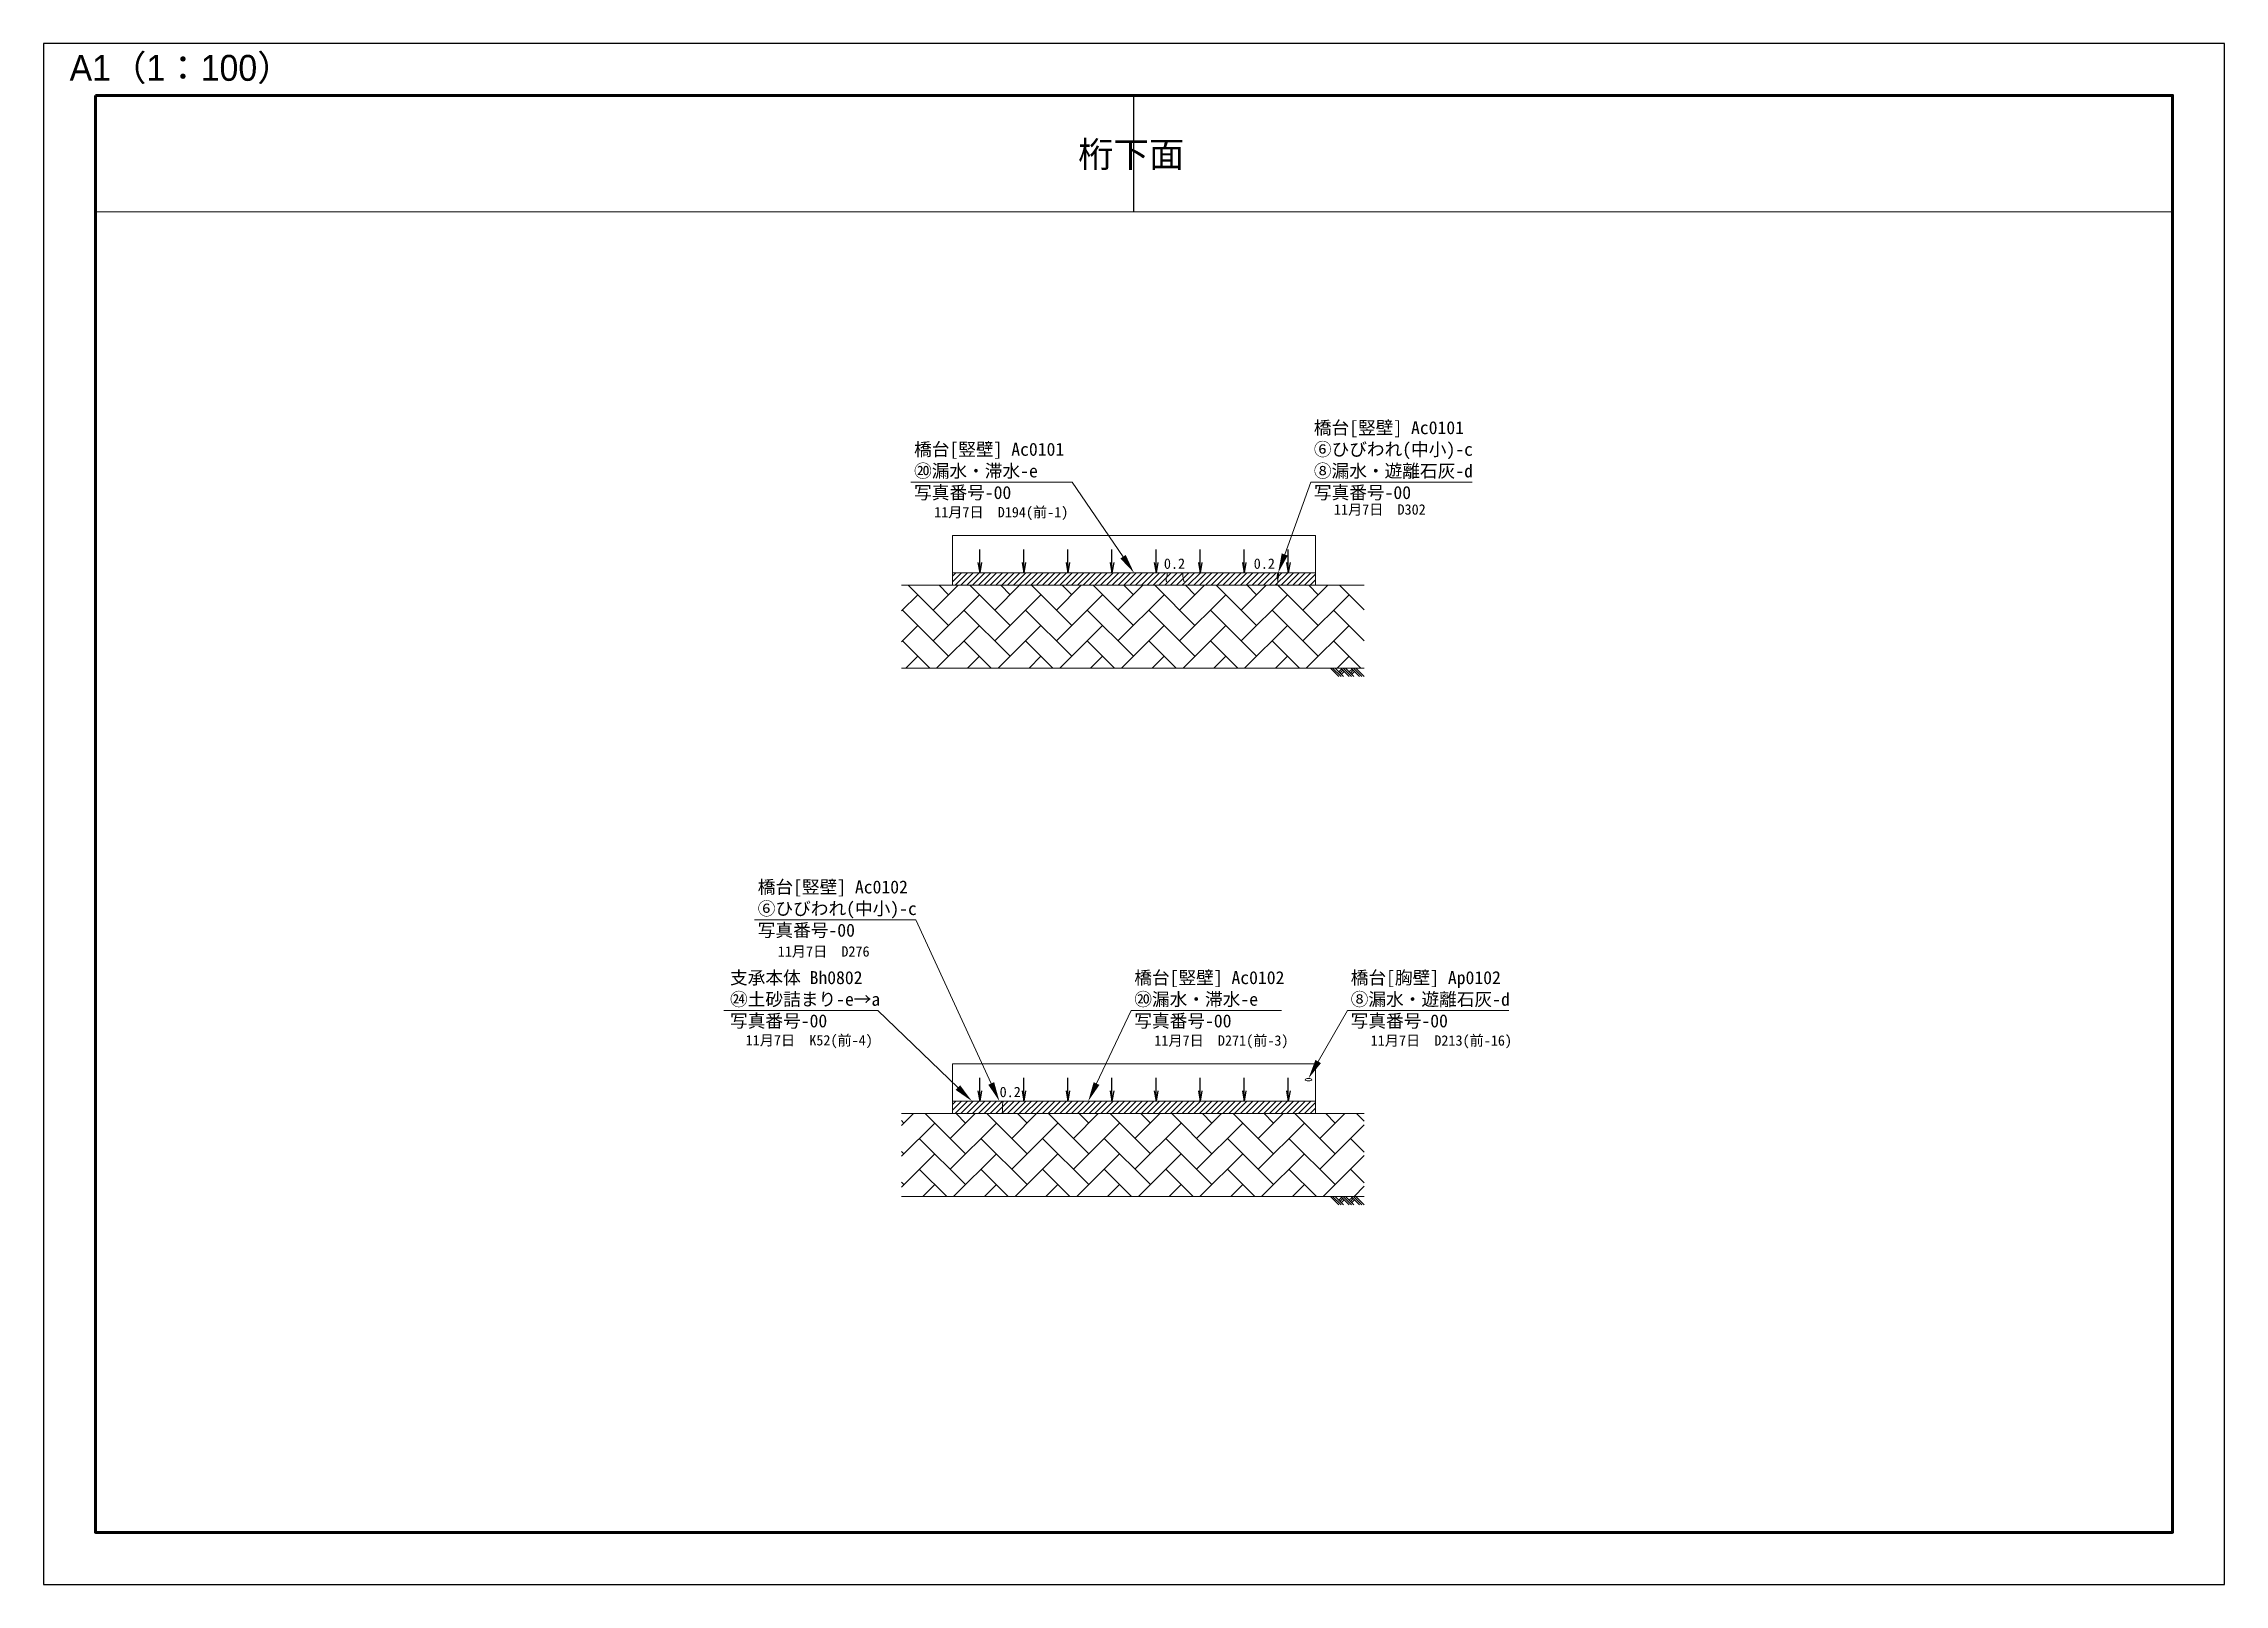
# Model space of a CAD drawing. Header units: millimetres. Extents: x 718636 to 802736, y 181423 to 368697.
# Drawn here: x 718636 to 802736, y 240823 to 300223 of the extents above; entities that cross this region are included whole.
import ezdxf
from ezdxf import colors
from ezdxf.entities.mleader import LeaderData, LeaderLine
from ezdxf.math import Vec2, Vec3

# ---------------------------------------------------------------- set-up
doc = ezdxf.new("R2010")
doc.units = ezdxf.units.MM
doc.layers.get('Defpoints').update_dxf_attribs({"color": 4})
for name, color, linetype, lineweight in [('D-BGD', 7, 'Continuous', 13), ('D-MTR-FRAM', 7, 'Continuous', 13), ('D-STR', 1, 'Continuous', 13), ('D-STR-HTXT', 7, 'Continuous', 13), ('D-STR-TXT', 7, 'Continuous', 13), ('D-TTL', 2, 'Continuous', 140)]:
    doc.layers.add(name, color=color, linetype=linetype, lineweight=lineweight)
doc.styles.add('MS ゴシック', font='MS Gothic.ttf')
doc.styles.add('MSPゴシック', font='MS PGothic.ttf')
doc.styles.add('MSゴシック', font='MS Gothic.ttf')
doc.styles.add('MSｺﾞｼｯｸ', font='MS Gothic.ttf')
doc.styles.get("Standard").update_dxf_attribs({"font": 'arial.ttf'})
doc.linetypes.add('fusyoku_line', pattern='A,4,0,["|",Standard,S=5,R=0,X=0,Y=-0.2],5', length=9)
doc.dimstyles.new('STANDARD-50', dxfattribs={"dimscale": 50, "dimtxt": 3.5, "dimasz": 1.8, "dimexe": 0, "dimexo": 1.5, "dimgap": 1, "dimtad": 1, "dimdec": 0, "dimzin": 0, "dimdsep": 46, "dimtxsty": 'MSｺﾞｼｯｸ', "dimblk": 'OPEN', "dimcen": 0, "dimclrd": 1, "dimclre": 1, "dimclrt": 3, "dimaunit": 1, "dimazin": 0, "dimtfac": 1, "dimtdec": 0, "dimtix": 1, "dimtmove": 2, "dimatfit": 3, "dimldrblk": 'OPEN', "dimfxl": 1, "dimtolj": 1, "dimtzin": 0, "dimarcsym": 0})

msp = doc.modelspace()

# ---------------------------------------------------------------- texts
at = {"layer": 'D-STR-HTXT', "color": 1, "char_height": 500, "attachment_point": 7, "style": 'MSゴシック'}
for s, insert in [('橋台[竪壁] Ac0101\\P⑥ひびわれ(中小)-c\\P⑧漏水・遊離石灰-d\\P写真番号-00', (767622, 282610)), ('橋台[竪壁] Ac0102\\P⑥ひびわれ(中小)-c\\P写真番号-00', (746176, 265737))]:
    msp.add_mtext_dynamic_manual_height_columns(s, width=9073.14, gutter_width=50, heights=[0], dxfattribs=dict(at, insert=insert))
at = {"layer": 'D-STR-HTXT', "char_height": 500, "attachment_point": 7, "style": 'MSゴシック'}
for s, insert in [('橋台[竪壁] Ac0101\\P⑳漏水・滞水-e\\P写真番号-00', (752205, 282610)), ('橋台[竪壁] Ac0102\\P⑳漏水・滞水-e\\P写真番号-00', (760697, 262241)), ('橋台[胸壁] Ap0102\\P⑧漏水・遊離石灰-d\\P写真番号-00', (769043, 262241))]:
    msp.add_mtext_dynamic_manual_height_columns(s, width=9073.14, gutter_width=50, heights=[0], dxfattribs=dict(at, insert=insert))
at = {"layer": 'D-STR-HTXT', "color": 5, "insert": (745107, 262241), "char_height": 500, "attachment_point": 7, "style": 'MSゴシック'}
msp.add_mtext_dynamic_manual_height_columns('支承本体 Bh0802\\P㉔土砂詰まり-e→a\\P写真番号-00', width=9073.14, gutter_width=50, heights=[0], dxfattribs=at)
at = {"layer": 'D-STR-TXT', "style": 'MSPゴシック'}
msp.add_text('桁下面', height=1000, dxfattribs=at).set_placement((758533, 295455))
at = {"layer": 'D-STR-TXT', "color": 1, "char_height": 400, "attachment_point": 5, "style": 'MSゴシック'}
for insert in [(762247, 280172), (765711, 280172), (755912, 259803)]:
    msp.add_mtext_dynamic_manual_height_columns('0.2', width=9073.14, gutter_width=50, heights=[0], dxfattribs=dict(at, insert=insert))
at = {"layer": 'Defpoints', "insert": (719636, 299223), "char_height": 1000, "attachment_point": 4, "style": 'MS ゴシック'}
msp.add_mtext('{\\fMS PGothic|b0|i0|c128|p50;A1（1：100）}', dxfattribs=at)
at = {"layer": 'Defpoints', "char_height": 400, "attachment_point": 7, "style": 'MSゴシック'}
for s, insert in [('11月7日\u3000D194(前-1)', (752978, 281853)), ('11月7日\u3000D302', (768395, 282019)), ('11月7日\u3000D276', (746948, 264980)), ('11月7日\u3000K52(前-4)', (745710, 261493)), ('11月7日\u3000D271(前-3)', (761469, 261484)), ('11月7日\u3000D213(前-16)', (769815, 261484))]:
    msp.add_mtext_dynamic_manual_height_columns(s, width=9073.14, gutter_width=50, heights=[0], dxfattribs=dict(at, insert=insert))

# ---------------------------------------------------------------- blocks, each defined once
blk = doc.blocks.new('_OPEN')
at = {"color": 0, "linetype": 'ByBlock', "lineweight": -2}
for p, q in [((-1, 0.166667), (0, 0)), ((-1, -0.166667), (0, 0)), ((0, 0), (-1, 0))]:
    blk.add_line(p, q, dxfattribs=at)

# ---------------------------------------------------------------- hatches: boundary and pattern name
at = {"layer": 'D-BGD'}
h = msp.add_hatch(dxfattribs=at)
h.set_pattern_fill('AR-HBONE', color=256, scale=210, style=0)
h.set_pattern_definition([(45, (182729.1, 1365348), (9e-14, 1187.9394), [2520, -840]), (135, (183323.05, 1365942), (9e-14, 1187.9394), [2520, -840])])
h.paths.add_polyline_path([(769568, 279344), (751720, 279344), (751720, 276141), (769568, 276141)])
h = msp.add_hatch(dxfattribs=at)
h.set_pattern_fill('AR-HBONE', color=256, scale=210, style=0)
h.set_pattern_definition([(45, (154873.3, 1344979.46), (9e-14, 1187.9394), [2520, -840]), (135, (155467.2, 1345573.4), (9e-14, 1187.9394), [2520, -840])])
h.paths.add_polyline_path([(769568, 258976), (751720, 258976), (751720, 255772), (769568, 255772)])
at = {"layer": 'D-STR-HTXT'}
h = msp.add_hatch(dxfattribs=at)
h.set_pattern_fill('ANSI31', color=256, scale=50)
h.set_pattern_definition([(45, (2e-10, 20368.54), (-112.2532, 112.2532), [])])
h.paths.add_polyline_path([(767686, 279344), (767686, 279821), (753686, 279821), (753686, 279344)])
h = msp.add_hatch(dxfattribs=at)
h.set_pattern_fill('ANSI31', color=256, scale=50)
h.paths.add_polyline_path([(767686, 258976), (767686, 259452), (753686, 259452), (753686, 258976)])

# ---------------------------------------------------------------- linework, layer by layer
at = {"layer": 'D-BGD'}
for p, q in [((751720, 279344), (769568, 279344)), ((751720, 276141), (769568, 276141)), ((768580, 275819), (768258, 276141)), ((768669, 275819), (768347, 276141)), ((768764, 275819), (768442, 276141)), ((768584, 275999), (768693, 276107)), ((768629, 275954), (768737, 276062)), ((768981, 275819), (768659, 276141)), ((768677, 275907), (768785, 276015)), ((769070, 275819), (768748, 276141)), ((769165, 275819), (768843, 276141)), ((768986, 275999), (769094, 276107)), ((769030, 275954), (769138, 276062)), ((769382, 275819), (769060, 276141)), ((769078, 275907), (769186, 276015)), ((769471, 275819), (769149, 276141)), ((769566, 275819), (769244, 276141)), ((751720, 258976), (769568, 258976)), ((751720, 255772), (769568, 255772)), ((768580, 255451), (768258, 255772)), ((768669, 255451), (768347, 255772)), ((768764, 255451), (768442, 255772)), ((768584, 255630), (768693, 255739)), ((768629, 255586), (768737, 255694)), ((768981, 255451), (768659, 255772)), ((769070, 255451), (768748, 255772)), ((769165, 255451), (768843, 255772)), ((768986, 255630), (769094, 255739)), ((769030, 255586), (769138, 255694)), ((769382, 255451), (769060, 255772)), ((769471, 255451), (769149, 255772)), ((769566, 255451), (769244, 255772)), ((768677, 255538), (768785, 255646)), ((769078, 255538), (769186, 255646))]:
    msp.add_line(p, q, dxfattribs=at)
at = {"layer": 'D-MTR-FRAM'}
msp.add_lwpolyline([(720636, 293739), (720636, 242823), (800736, 242823), (800736, 293739)], close=True, dxfattribs=at)
at = {"layer": 'D-STR', "color": 0}
for p, q in [((753686, 281263), (767686, 281263)), ((753686, 281263), (753686, 279344)), ((767686, 281263), (767686, 279344)), ((753686, 279821), (767686, 279821)), ((753686, 260894), (767686, 260894)), ((753686, 260894), (753686, 258976)), ((767686, 260894), (767686, 258976)), ((753686, 259452), (767686, 259452))]:
    msp.add_line(p, q, dxfattribs=at)
at = {"layer": 'D-STR-HTXT'}
for points in [[(753686, 279821), (767686, 279821), (767686, 279344), (753686, 279344)], [(753686, 259452), (767686, 259452), (767686, 258976), (753686, 258976)]]:
    msp.add_lwpolyline(points, close=True, dxfattribs=at)
at = {"layer": 'D-STR-HTXT', "color": 1, "linetype": 'fusyoku_line', "ltscale": 3}
msp.add_ellipse((766237, 279701), major_axis=(9, 120), ratio=0.208461, dxfattribs=at)
at = {"layer": 'D-STR-HTXT', "linetype": 'fusyoku_line', "ltscale": 5}
msp.add_ellipse((767416, 260280), major_axis=(-125, 0), ratio=0.4, dxfattribs=at)
at = {"layer": 'D-STR-HTXT', "color": 1}
for points, knots in [([(761965, 279821), (761965, 279755), (761965, 279667), (761909, 279553), (761936, 279501), (761952, 279469)], [0, 0, 0, 0, 196.003972, 262.518883, 360.584687, 360.584687, 360.584687, 360.584687]), ([(762565, 279821), (762565, 279756), (762564, 279635), (762607, 279522), (762626, 279469)], [0, 0, 0, 0, 193.493819, 359.469379, 359.469379, 359.469379, 359.469379]), ([(766246, 279821), (766238, 279766), (766219, 279639), (766236, 279477), (766208, 279375), (766200, 279344)], [0, 0, 0, 0, 165.988353, 384.135489, 480.094416, 480.094416, 480.094416, 480.094416]), ([(755636, 259452), (755628, 259413), (755602, 259284), (755639, 259118), (755596, 259004), (755585, 258976)], [0, 0, 0, 0, 119.661632, 393.913311, 482.419023, 482.419023, 482.419023, 482.419023])]:
    msp.add_open_spline(points, degree=3, knots=knots, dxfattribs=at)
at = {"layer": 'D-TTL', "linetype": 'Continuous'}
msp.add_lwpolyline([(720636, 298223), (800736, 298223), (800736, 242823), (720636, 242823)], close=True, dxfattribs=at)
at = {"layer": 'Defpoints'}
msp.add_line((760686, 293739), (760686, 298223), dxfattribs=at)
at = {"layer": 'Defpoints', "linetype": 'Continuous'}
msp.add_lwpolyline([(718636, 240823), (802736, 240823), (802736, 300223), (718636, 300223)], close=True, dxfattribs=at)

msp.set_redraw_order([(e.dxf.handle, doc.entitydb.next_handle()) for e in msp.query("TEXT MTEXT ATTDEF DIMENSION ARC_DIMENSION")])  # texts and dimensions are drawn at this point

# ---------------------------------------------------------------- leaders
at = {"layer": 'D-STR', "color": 0}
for points, override in [([(754736, 279821), (754736, 280719)], {"dimasz": 8, "dimgap": 1, "dimtad": 0, "dimclrd": 0}), ([(756436, 279821), (756436, 280719)], {"dimasz": 8, "dimtad": 0, "dimclrd": 0}), ([(758136, 279821), (758136, 280719)], {"dimasz": 8, "dimtad": 0, "dimclrd": 0}), ([(759836, 279821), (759836, 280719)], {"dimasz": 8, "dimtad": 0, "dimclrd": 0}), ([(761536, 279821), (761536, 280719)], {"dimasz": 8, "dimtad": 0, "dimclrd": 0}), ([(763236, 279821), (763236, 280719)], {"dimasz": 8, "dimtad": 0, "dimclrd": 0}), ([(764936, 279821), (764936, 280719)], {"dimasz": 8, "dimtad": 0, "dimclrd": 0}), ([(766636, 279821), (766636, 280719)], {"dimasz": 8, "dimtad": 0, "dimclrd": 0}), ([(754736, 259452), (754736, 260351)], {"dimasz": 8, "dimtad": 0, "dimclrd": 0}), ([(756436, 259452), (756436, 260351)], {"dimasz": 8, "dimtad": 0, "dimclrd": 0}), ([(758136, 259452), (758136, 260351)], {"dimasz": 8, "dimtad": 0, "dimclrd": 0}), ([(759836, 259452), (759836, 260351)], {"dimasz": 8, "dimtad": 0, "dimclrd": 0}), ([(761536, 259452), (761536, 260351)], {"dimasz": 8, "dimtad": 0, "dimclrd": 0}), ([(763236, 259452), (763236, 260351)], {"dimasz": 8, "dimtad": 0, "dimclrd": 0}), ([(764936, 259452), (764936, 260351)], {"dimasz": 8, "dimtad": 0, "dimclrd": 0}), ([(766636, 259452), (766636, 260351)], {"dimasz": 8, "dimtad": 0, "dimclrd": 0})]:
    msp.add_leader(points, dimstyle='STANDARD-50', override=override, dxfattribs=at)
at = {"layer": 'D-STR-HTXT'}
ml = msp.add_multileader_mtext('Standard', dxfattribs=at)
ml.set_content('')
ml.set_leader_properties(color=256, linetype='ByLayer', lineweight=13)
ml.build(insert=Vec2(0, 0))
ml.multileader.update_dxf_attribs({"text_left_attachment_type": 8, "text_right_attachment_type": 5, "dogleg_length": 5000, "arrow_head_size": 750})
ctx = ml.context
ctx.base_point, ctx.char_height, ctx.arrow_head_size, ctx.plane_origin = Vec3(752085, 283317), 200, 750, Vec3(766677, 281582)
ctx.left_attachment, ctx.right_attachment = 8, 5
notes = []
notes.append((ctx, [(0, (1, 1, 0), (758304, 283317), (-1, 0), 6219, [(0, [(760686, 279821)], 0, [])])]))
ctx.mtext, ml.multileader.dxf.content_type = None, 0
at = {"layer": 'D-STR-HTXT', "color": 1}
ml = msp.add_multileader_mtext('Standard', dxfattribs=at)
ml.set_content('')
ml.set_leader_properties(color=256, linetype='ByLayer', lineweight=13)
ml.build(insert=Vec2(0, 0))
ml.multileader.update_dxf_attribs({"text_left_attachment_type": 8, "text_right_attachment_type": 5, "dogleg_length": 5000, "arrow_head_size": 750})
ctx = ml.context
ctx.base_point, ctx.char_height, ctx.arrow_head_size, ctx.plane_origin = Vec3(773721, 283317), 200, 750, Vec3(759129, 281582)
ctx.left_attachment, ctx.right_attachment = 8, 5
notes.append((ctx, [(0, (1, 1, 0), (767502, 283317), (1, 0), 6219, [(0, [(766245, 279821)], 0, [])])]))
ctx.mtext, ml.multileader.dxf.content_type = None, 0
ml = msp.add_multileader_mtext('Standard', dxfattribs=at)
ml.set_content('')
ml.set_leader_properties(color=256, linetype='ByLayer', lineweight=13)
ml.build(insert=Vec2(0, 0))
ml.multileader.update_dxf_attribs({"text_left_attachment_type": 8, "text_right_attachment_type": 5, "dogleg_length": 5000, "arrow_head_size": 750})
ctx = ml.context
ctx.base_point, ctx.char_height, ctx.arrow_head_size, ctx.plane_origin = Vec3(746055, 266444), 200, 750, Vec3(760648, 264709)
ctx.left_attachment, ctx.right_attachment = 8, 5
notes.append((ctx, [(0, (1, 1, 0), (752275, 266444), (-1, 0), 6219, [(0, [(755494, 259452)], 0, [])])]))
ctx.mtext, ml.multileader.dxf.content_type = None, 0
at = {"layer": 'D-STR-HTXT', "color": 5}
ml = msp.add_multileader_mtext('Standard', dxfattribs=at)
ml.set_content('')
ml.set_leader_properties(color=256, linetype='ByLayer', lineweight=13)
ml.build(insert=Vec2(0, 0))
ml.multileader.update_dxf_attribs({"text_left_attachment_type": 8, "text_right_attachment_type": 5, "dogleg_length": 5000, "arrow_head_size": 750})
ctx = ml.context
ctx.base_point, ctx.char_height, ctx.arrow_head_size, ctx.plane_origin = Vec3(744869, 262948), 200, 750, Vec3(765798, 261214)
ctx.left_attachment, ctx.right_attachment = 8, 5
notes.append((ctx, [(0, (1, 1, 0), (750813, 262948), (-1, 0), 5944, [(0, [(754436, 259452)], 0, [])])]))
ctx.mtext, ml.multileader.dxf.content_type = None, 0
at = {"layer": 'D-STR-HTXT'}
ml = msp.add_multileader_mtext('Standard', dxfattribs=at)
ml.set_content('')
ml.set_leader_properties(color=256, linetype='ByLayer', lineweight=13)
ml.build(insert=Vec2(0, 0))
ml.multileader.update_dxf_attribs({"text_left_attachment_type": 8, "text_right_attachment_type": 5, "dogleg_length": 5000, "arrow_head_size": 750})
ctx = ml.context
ctx.base_point, ctx.char_height, ctx.arrow_head_size, ctx.plane_origin = Vec3(766377, 262948), 200, 750, Vec3(752204, 261214)
ctx.left_attachment, ctx.right_attachment = 8, 5
notes.append((ctx, [(0, (1, 1, 0), (760577, 262948), (1, 0), 5800, [(0, [(758921, 259452)], 0, [])])]))
ctx.mtext, ml.multileader.dxf.content_type = None, 0
ml = msp.add_multileader_mtext('Standard', dxfattribs=at)
ml.set_content('')
ml.set_leader_properties(color=256, linetype='ByLayer', lineweight=13)
ml.build(insert=Vec2(0, 0))
ml.multileader.update_dxf_attribs({"text_left_attachment_type": 8, "text_right_attachment_type": 5, "dogleg_length": 5000, "arrow_head_size": 750})
ctx = ml.context
ctx.base_point, ctx.char_height, ctx.arrow_head_size, ctx.plane_origin = Vec3(775142, 262948), 200, 750, Vec3(760550, 261214)
ctx.left_attachment, ctx.right_attachment = 8, 5
notes.append((ctx, [(0, (1, 1, 0), (768923, 262948), (1, 0), 6219, [(0, [(767416, 260330)], 0, [])])]))
ctx.mtext, ml.multileader.dxf.content_type = None, 0
for ctx, leaders in notes:
    for number, flags, end, landing, length, lines in leaders:
        leader = LeaderData()
        leader.index, (leader.has_last_leader_line, leader.has_dogleg_vector, leader.attachment_direction) = number, flags
        leader.last_leader_point, leader.dogleg_vector, leader.dogleg_length = Vec3(end), Vec3(landing), length
        for number, points, colour, breaks in lines:
            line = LeaderLine()
            line.index, line.vertices, line.color, line.breaks = number, Vec3.list(points), colors.encode_raw_color(colour), breaks
            leader.lines.append(line)
        ctx.leaders.append(leader)

doc.saveas('drawing.dxf')
